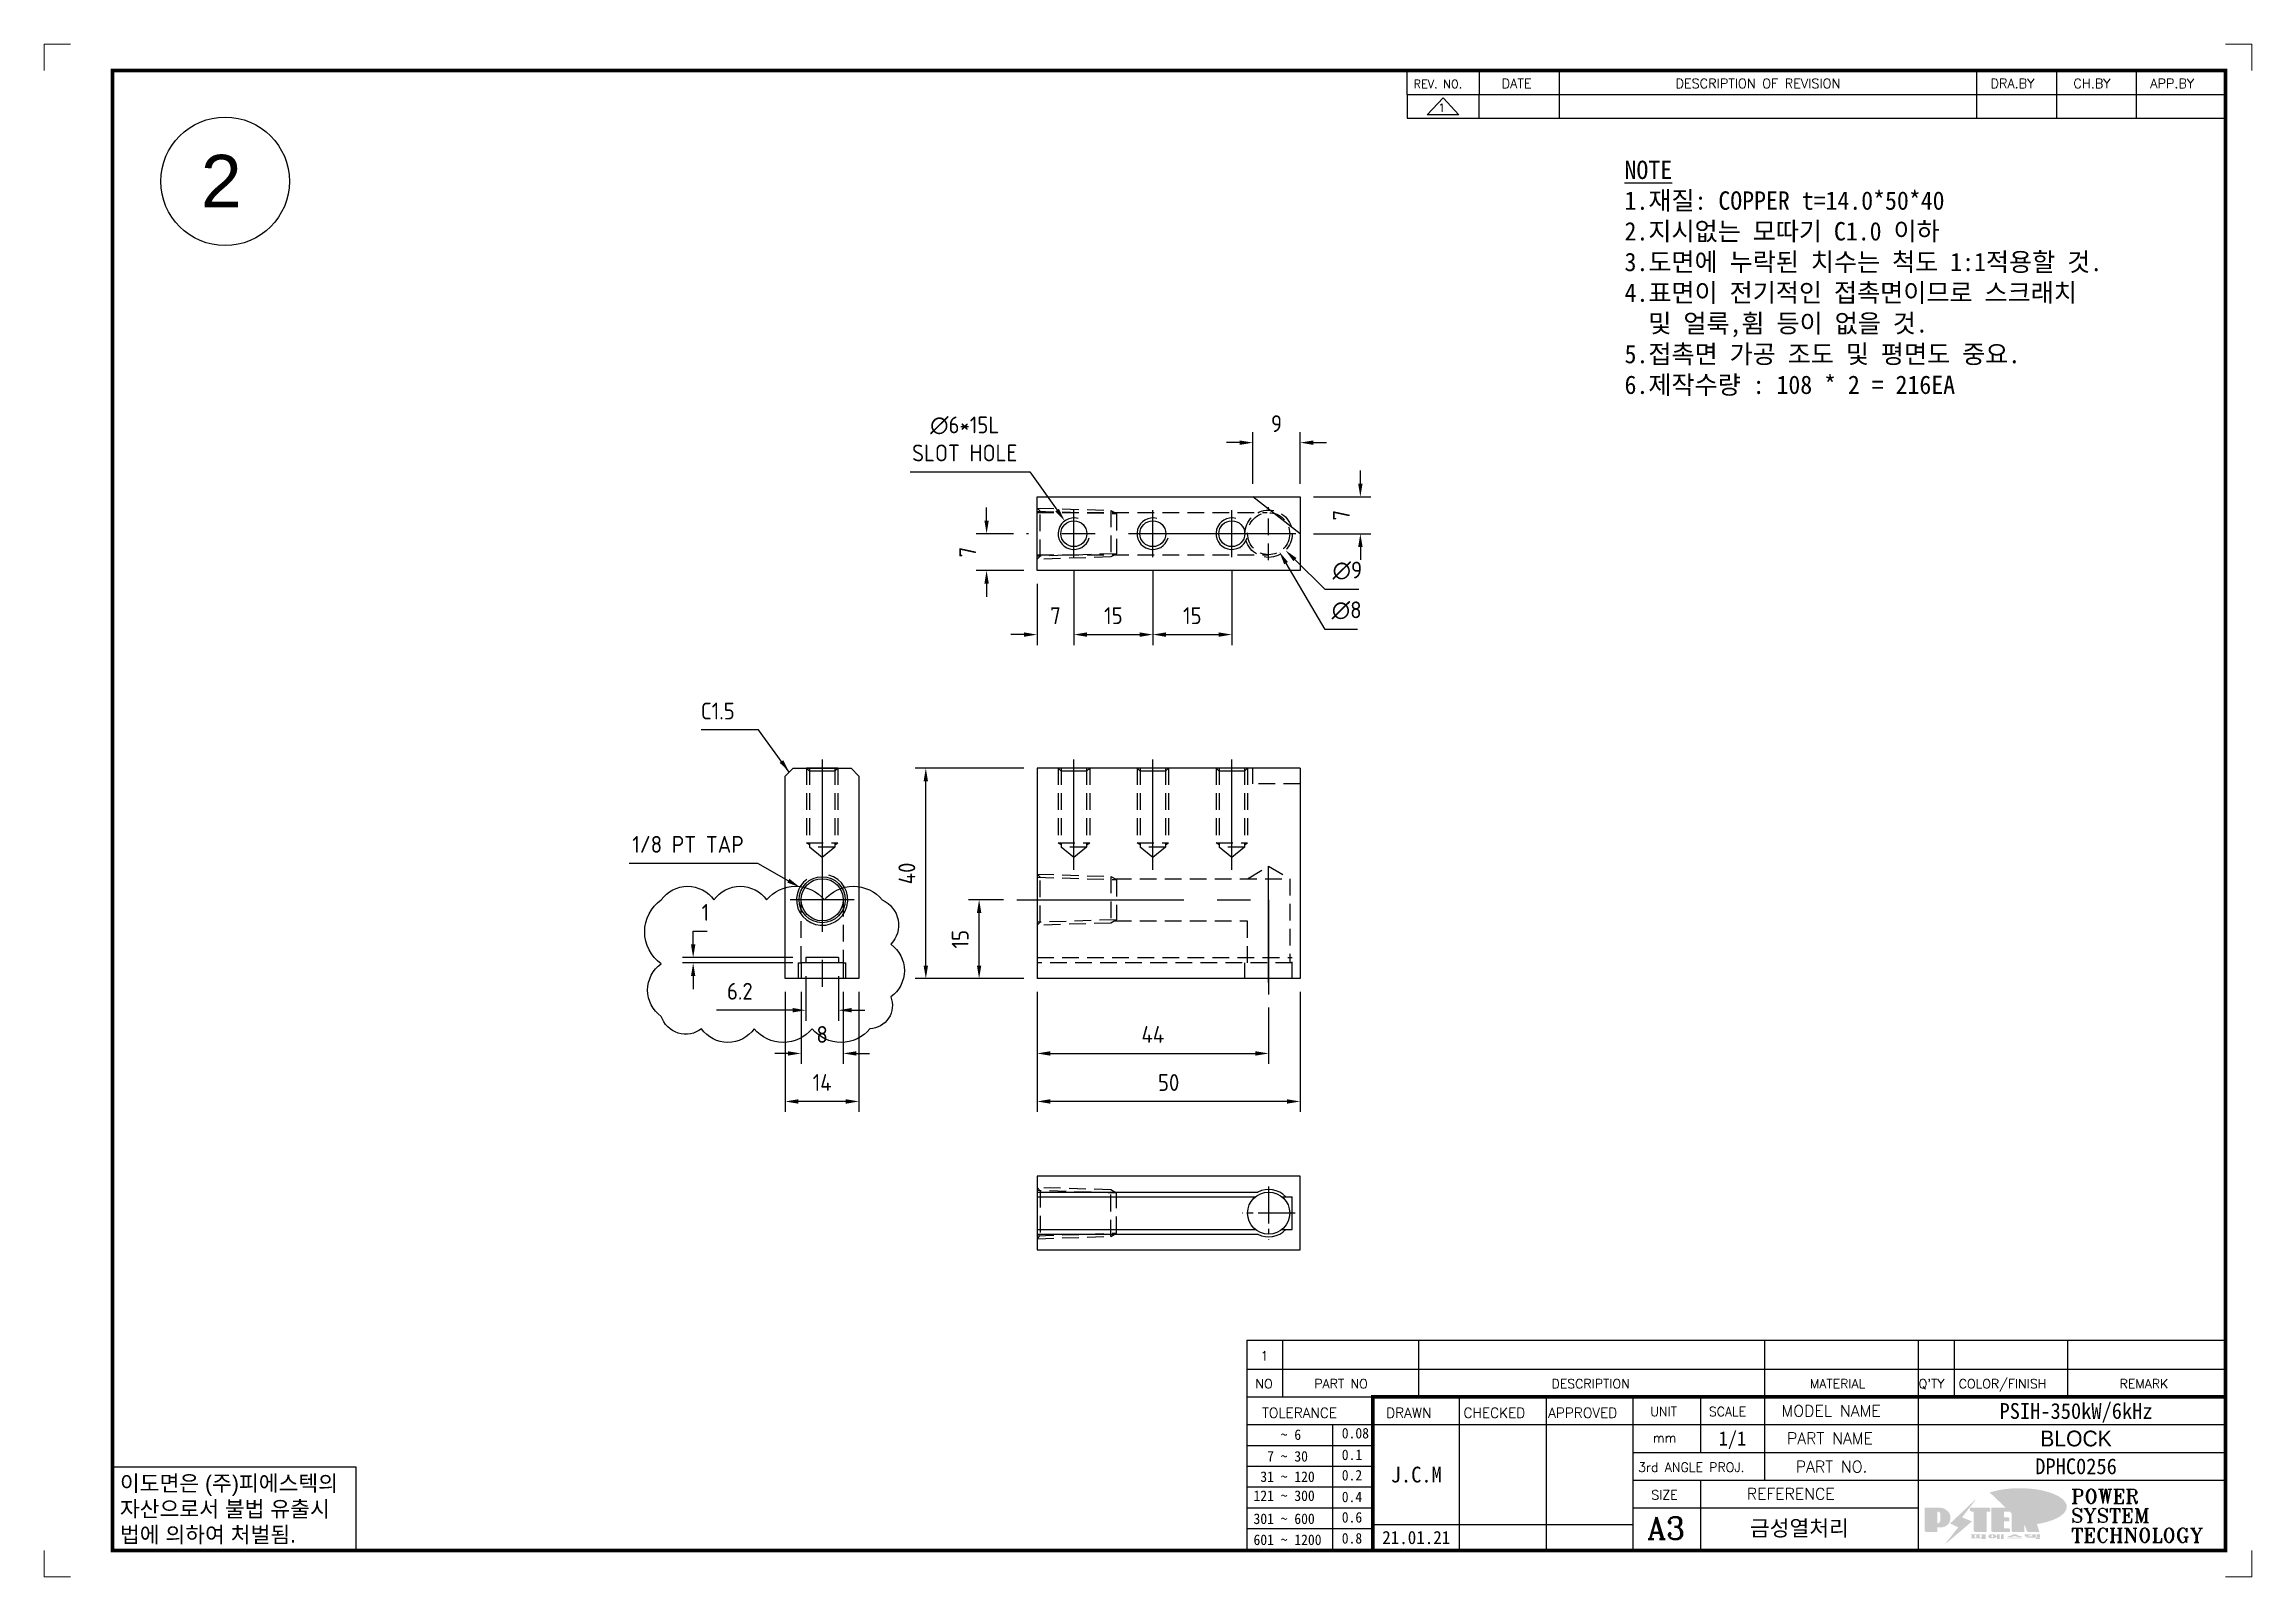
# Model space of a CAD drawing. Header units: millimetres. Extents: x 282 to 14566, y -4134 to 5341.
# Drawn here: x 2788.1 to 3207.6, y -364.8 to -73.5 of the extents above; entities that cross this region are included whole.
import ezdxf
from ezdxf.enums import TextEntityAlignment as Align

# ---------------------------------------------------------------- set-up
doc = ezdxf.new("R2010")
doc.units = ezdxf.units.MM
for name, pattern in [('CENTER', [50.8, 31.75, -6.35, 6.35, -6.35]), ('CENTER1', [10, 7, -1, 1, -1]), ('HIDDEN2', [4.7625, 3.175, -1.5875])]:
    doc.linetypes.add(name, pattern=pattern)
for name, color, linetype in [('CENTER', 1, 'CENTER'), ('FORMAT-1', 7, 'Continuous'), ('line', 3, 'Continuous'), ('Text', 2, 'Continuous'), ('THIN', 3, 'Continuous')]:
    doc.layers.add(name, color=color, linetype=linetype)
doc.styles.add('arial_ttf', font='arial.ttf')
doc.styles.add('h1', font='')
doc.styles.add('HAN', font='')
doc.styles.add('RC', font='ROMANC.SHX')
doc.styles.add('ROMANT', font='romant__.ttf')
doc.styles.add('RT', font='ROMANT.SHX', dxfattribs={"oblique": 15})
doc.styles.get("Standard").update_dxf_attribs({"font": 'ISOCP.SHX', "bigfont": 'WHGTXT.SHX'})
doc.styles.get('h1').set_extended_font_data('New Gulim')
doc.styles.get('HAN').set_extended_font_data('GulimChe')
doc.dimstyles.new('PS-1', dxfattribs={"dimtxt": 3.2, "dimasz": 2.5, "dimexe": 2, "dimexo": 2.5, "dimgap": 2, "dimtad": 1, "dimtoh": 1, "dimrnd": 0.05, "dimzin": 12, "dimdsep": 46, "dimtxsty": 'Standard', "dimcen": 0, "dimclrt": 2, "dimazin": 3, "dimtfac": 1, "dimtofl": 0, "dimtmove": 0, "dimatfit": 3, "dimfxl": 0, "dimtolj": 1, "dimtzin": 0, "dimarcsym": 0})

msp = doc.modelspace()

# ---------------------------------------------------------------- texts
at = {"color": 2, "insert": (3088.378, -95.622), "char_height": 3.5, "attachment_point": 1, "style": 'HAN'}
msp.add_mtext_dynamic_manual_height_columns('{\\LNOTE\\P}1.재질: COPPER t=14.0*50*40\\P2.지시없는 모따기 C1.0 이하\\P3.도면에 누락된 치수는 척도 1:1적용할 것.\\P4.표면이 전기적인 접촉면이므로 스크래치\\P  및 얼룩,휨 등이 없을 것.\\P5.접촉면 가공 조도 및 평면도 중요.\\P{\\C1;6.제작수량 : 108 * 2 = 216EA}', width=557.97864, gutter_width=769.295, heights=[92.215], dxfattribs=at)
at = {"color": 2, "insert": (2919.302, -201.818, 0), "char_height": 3.2, "attachment_point": 9}
msp.add_mtext('\\A1;C1.5', dxfattribs=at)
at = {"layer": 'Text', "style": 'arial_ttf'}
msp.add_text('2', height=10, dxfattribs=at).set_placement((2817.851, -104.525))

# ---------------------------------------------------------------- blocks, each defined once
blk = doc.blocks.new('*D148')
at = {"color": 0, "lineweight": -2}
for p, q in [((2976.75, -176.02), (2976.75, -187.7)), ((2983.75, -173.5), (2983.75, -187.7)), ((2974.25, -185.7), (2971.75, -185.7)), ((2986.25, -185.7), (2988.75, -185.7))]:
    blk.add_line(p, q, dxfattribs=at)
at = {"color": 0}
for points in [[(2974.25, -185.28), (2974.25, -186.12), (2976.75, -185.7)], [(2986.25, -185.28), (2986.25, -186.12), (2983.75, -185.7)]]:
    blk.add_solid(points, dxfattribs=at)
at = {"layer": 'DEFPOINTS', "color": 0}
for p in [(2983.75, -171, 0), (2976.75, -173.52, 0), (2983.75, -185.7)]:
    blk.add_point(p, dxfattribs=at)
at = {"color": 2, "insert": (2980.25, -182.1), "char_height": 3.2, "attachment_point": 5}
blk.add_mtext('\\A1;7', dxfattribs=at)
blk = doc.blocks.new('*D149')
at = {"color": 0, "lineweight": -2}
for p, q in [((2983.75, -173.5), (2983.75, -187.7)), ((2998.75, -173.5), (2998.75, -187.7)), ((2986.25, -185.7), (2996.25, -185.7))]:
    blk.add_line(p, q, dxfattribs=at)
at = {"color": 0}
for points in [[(2986.25, -185.28), (2986.25, -186.12), (2983.75, -185.7)], [(2996.25, -185.28), (2996.25, -186.12), (2998.75, -185.7)]]:
    blk.add_solid(points, dxfattribs=at)
at = {"layer": 'DEFPOINTS', "color": 0}
for p in [(2983.75, -171, 0), (2998.75, -171, 0), (2998.75, -185.7)]:
    blk.add_point(p, dxfattribs=at)
at = {"color": 2, "insert": (2991.25, -182.1), "char_height": 3.2, "attachment_point": 5}
blk.add_mtext('\\A1;15', dxfattribs=at)
blk = doc.blocks.new('*D150')
at = {"color": 0, "lineweight": -2}
for p, q in [((2998.75, -173.5), (2998.75, -187.7)), ((3013.75, -173.5), (3013.75, -187.7)), ((3001.25, -185.7), (3011.25, -185.7))]:
    blk.add_line(p, q, dxfattribs=at)
at = {"color": 0}
for points in [[(3001.25, -185.28), (3001.25, -186.12), (2998.75, -185.7)], [(3011.25, -185.28), (3011.25, -186.12), (3013.75, -185.7)]]:
    blk.add_solid(points, dxfattribs=at)
at = {"layer": 'DEFPOINTS', "color": 0}
for p in [(2998.75, -171, 0), (3013.75, -171, 0), (3013.75, -185.7)]:
    blk.add_point(p, dxfattribs=at)
at = {"color": 2, "insert": (3006.25, -182.1), "char_height": 3.2, "attachment_point": 5}
blk.add_mtext('\\A1;15', dxfattribs=at)
blk = doc.blocks.new('*D151')
at = {"color": 0, "lineweight": -2}
for p, q in [((2967.16, -164.02), (2967.16, -161.52)), ((2972.25, -166.52), (2965.16, -166.52)), ((2974.25, -173.52), (2965.16, -173.52)), ((2967.16, -176.02), (2967.16, -178.52))]:
    blk.add_line(p, q, dxfattribs=at)
at = {"color": 0}
for points in [[(2966.74, -164.02), (2967.58, -164.02), (2967.16, -166.52)], [(2966.74, -176.02), (2967.58, -176.02), (2967.16, -173.52)]]:
    blk.add_solid(points, dxfattribs=at)
at = {"layer": 'DEFPOINTS', "color": 0}
for p in [(2967.16, -166.52), (2974.75, -166.52, 0), (2976.75, -173.52, 0)]:
    blk.add_point(p, dxfattribs=at)
at = {"color": 2, "insert": (2963.56, -170.02), "char_height": 3.2, "attachment_point": 5, "rotation": 90}
blk.add_mtext('\\A1;7', dxfattribs=at)
blk = doc.blocks.new('*D152')
at = {"color": 0, "lineweight": -2}
for p, q in [((3015.25, -149.22), (3012.75, -149.22)), ((3017.75, -157.02), (3017.75, -147.22)), ((3026.75, -157.02), (3026.75, -147.22)), ((3029.25, -149.22), (3031.75, -149.22))]:
    blk.add_line(p, q, dxfattribs=at)
at = {"color": 0}
for points in [[(3015.25, -148.8), (3015.25, -149.64), (3017.75, -149.22)], [(3029.25, -148.8), (3029.25, -149.64), (3026.75, -149.22)]]:
    blk.add_solid(points, dxfattribs=at)
at = {"layer": 'DEFPOINTS', "color": 0}
for p in [(3026.75, -149.22), (3017.75, -159.52, 0), (3026.75, -159.52, 0)]:
    blk.add_point(p, dxfattribs=at)
at = {"color": 2, "insert": (3022.25, -145.62), "char_height": 3.2, "attachment_point": 5}
blk.add_mtext('\\A1;9', dxfattribs=at)
blk = doc.blocks.new('*D153')
at = {"color": 0, "lineweight": -2}
for p, q in [((3038.18, -157.02), (3038.18, -154.52)), ((3029.25, -159.52), (3040.18, -159.52)), ((3029.25, -166.52), (3040.18, -166.52)), ((3038.18, -169.02), (3038.18, -171.52))]:
    blk.add_line(p, q, dxfattribs=at)
at = {"color": 0}
for points in [[(3037.77, -157.02), (3038.6, -157.02), (3038.18, -159.52)], [(3037.77, -169.02), (3038.6, -169.02), (3038.18, -166.52)]]:
    blk.add_solid(points, dxfattribs=at)
at = {"layer": 'DEFPOINTS', "color": 0}
for p in [(3026.75, -159.52, 0), (3038.18, -159.52), (3026.75, -166.52, 0)]:
    blk.add_point(p, dxfattribs=at)
at = {"color": 2, "insert": (3034.58, -163.02), "char_height": 3.2, "attachment_point": 5, "rotation": 90}
blk.add_mtext('\\A1;7', dxfattribs=at)
blk = doc.blocks.new('*D83')
at = {"color": 0, "lineweight": -2}
for p, q in [((2976.75, -253.59), (2976.75, -267.3)), ((3020.75, -256.59), (3020.75, -267.3)), ((2979.25, -265.3), (3018.25, -265.3))]:
    blk.add_line(p, q, dxfattribs=at)
at = {"color": 0}
for points in [[(2979.25, -264.89), (2979.25, -265.72), (2976.75, -265.3)], [(3018.25, -264.89), (3018.25, -265.72), (3020.75, -265.3)]]:
    blk.add_solid(points, dxfattribs=at)
at = {"layer": 'DEFPOINTS', "color": 0}
for p in [(2976.75, -251.09, 0), (3020.75, -254.09, 0), (3020.75, -265.3)]:
    blk.add_point(p, dxfattribs=at)
at = {"color": 2, "insert": (2998.75, -261.7), "char_height": 3.2, "attachment_point": 5}
blk.add_mtext('\\A1;44', dxfattribs=at)
blk = doc.blocks.new('*D84')
at = {"color": 0, "lineweight": -2}
for p, q in [((2970.39, -236.09), (2963.74, -236.09)), ((2965.74, -248.59), (2965.74, -238.59)), ((2974.25, -251.09), (2963.74, -251.09))]:
    blk.add_line(p, q, dxfattribs=at)
at = {"color": 0}
for points in [[(2965.32, -238.59), (2966.15, -238.59), (2965.74, -236.09)], [(2965.32, -248.59), (2966.15, -248.59), (2965.74, -251.09)]]:
    blk.add_solid(points, dxfattribs=at)
at = {"layer": 'DEFPOINTS', "color": 0}
for p in [(2965.74, -236.09), (2972.89, -236.09, 0), (2976.75, -251.09, 0)]:
    blk.add_point(p, dxfattribs=at)
at = {"color": 2, "insert": (2962.14, -243.59), "char_height": 3.2, "attachment_point": 5, "rotation": 90}
blk.add_mtext('\\A1;15', dxfattribs=at)
blk = doc.blocks.new('*D85')
at = {"color": 0, "lineweight": -2}
for p, q in [((2974.25, -211.09), (2953.61, -211.09)), ((2955.61, -248.59), (2955.61, -213.59)), ((2974.25, -251.09), (2953.61, -251.09))]:
    blk.add_line(p, q, dxfattribs=at)
at = {"color": 0}
for points in [[(2955.19, -213.59), (2956.03, -213.59), (2955.61, -211.09)], [(2955.19, -248.59), (2956.03, -248.59), (2955.61, -251.09)]]:
    blk.add_solid(points, dxfattribs=at)
at = {"layer": 'DEFPOINTS', "color": 0}
for p in [(2955.61, -211.09), (2976.75, -211.09, 0), (2976.75, -251.09, 0)]:
    blk.add_point(p, dxfattribs=at)
at = {"color": 2, "insert": (2952.01, -231.09), "char_height": 3.2, "attachment_point": 5, "rotation": 90}
blk.add_mtext('\\A1;40', dxfattribs=at)
blk = doc.blocks.new('*D86')
at = {"color": 0, "lineweight": -2}
for p, q in [((2976.75, -253.59), (2976.75, -276.43)), ((3026.75, -253.59), (3026.75, -276.43)), ((3024.25, -274.43), (2979.25, -274.43))]:
    blk.add_line(p, q, dxfattribs=at)
at = {"color": 0}
for points in [[(2979.25, -274.01), (2979.25, -274.85), (2976.75, -274.43)], [(3024.25, -274.01), (3024.25, -274.85), (3026.75, -274.43)]]:
    blk.add_solid(points, dxfattribs=at)
at = {"layer": 'DEFPOINTS', "color": 0}
for p in [(2976.75, -251.09, 0), (3026.75, -251.09, 0), (2976.75, -274.43)]:
    blk.add_point(p, dxfattribs=at)
at = {"color": 2, "insert": (3001.75, -270.83), "char_height": 3.2, "attachment_point": 5}
blk.add_mtext('\\A1;50', dxfattribs=at)
blk = doc.blocks.new('*D87')
at = {"color": 0, "lineweight": -2}
for p, q in [((2931.91, -253.59), (2931.91, -267.3)), ((2939.91, -253.59), (2939.91, -267.3)), ((2929.41, -265.3), (2926.91, -265.3)), ((2942.41, -265.3), (2944.91, -265.3))]:
    blk.add_line(p, q, dxfattribs=at)
at = {"color": 0}
for points in [[(2929.41, -264.89), (2929.41, -265.72), (2931.91, -265.3)], [(2942.41, -264.89), (2942.41, -265.72), (2939.91, -265.3)]]:
    blk.add_solid(points, dxfattribs=at)
at = {"layer": 'DEFPOINTS', "color": 0}
for p in [(2931.91, -251.09, 0), (2939.91, -251.09, 0), (2939.91, -265.3)]:
    blk.add_point(p, dxfattribs=at)
at = {"color": 2, "insert": (2935.91, -261.7), "char_height": 3.2, "attachment_point": 5}
blk.add_mtext('\\A1;8', dxfattribs=at)
blk = doc.blocks.new('*D88')
at = {"color": 0, "lineweight": -2}
for p, q in [((2928.91, -253.59), (2928.91, -276.43)), ((2942.91, -253.59), (2942.91, -276.43)), ((2940.41, -274.43), (2931.41, -274.43))]:
    blk.add_line(p, q, dxfattribs=at)
at = {"color": 0}
for points in [[(2931.41, -274.01), (2931.41, -274.85), (2928.91, -274.43)], [(2940.41, -274.01), (2940.41, -274.85), (2942.91, -274.43)]]:
    blk.add_solid(points, dxfattribs=at)
at = {"layer": 'DEFPOINTS', "color": 0}
for p in [(2928.91, -251.09, 0), (2942.91, -251.09, 0), (2928.91, -274.43)]:
    blk.add_point(p, dxfattribs=at)
at = {"color": 2, "insert": (2935.91, -270.83), "char_height": 3.2, "attachment_point": 5}
blk.add_mtext('\\A1;14', dxfattribs=at)
blk = doc.blocks.new('*D154')
at = {"color": 0, "lineweight": -2}
for p, q in [((2952.62, -154.78), (2975.37, -154.78)), ((2975.37, -154.78), (2980.56, -162.04))]:
    blk.add_line(p, q, dxfattribs=at)
at = {"color": 0}
blk.add_solid([(2980.9, -161.8), (2980.22, -162.28), (2982.01, -164.08)], dxfattribs=at)
at = {"layer": 'DEFPOINTS', "color": 0}
for p in [(2982.01, -164.08, 0), (2985.49, -168.96, 0)]:
    blk.add_point(p, dxfattribs=at)
at = {"color": 2, "insert": (2963, -148.51), "char_height": 3.2, "attachment_point": 5}
blk.add_mtext('\\A1;∅6*15L\\PSLOT HOLE', dxfattribs=at)
blk = doc.blocks.new('*D218')
at = {"color": 0, "lineweight": -2}
for p, q in [((3031.52, -177.14), (3025.74, -171.44)), ((3037.91, -177.14), (3031.52, -177.14))]:
    blk.add_line(p, q, dxfattribs=at)
at = {"color": 0}
blk.add_solid([(3026.03, -171.14), (3025.44, -171.73), (3023.96, -169.68)], dxfattribs=at)
at = {"layer": 'DEFPOINTS', "color": 0}
for p in [(3017.55, -163.36, 0), (3023.96, -169.68, 0)]:
    blk.add_point(p, dxfattribs=at)
at = {"color": 2, "insert": (3035.71, -173.54), "char_height": 3.2, "attachment_point": 5}
blk.add_mtext('\\A1;∅9', dxfattribs=at)
blk = doc.blocks.new('*D107')
at = {"color": 0, "lineweight": -2}
for p, q in [((2899.24, -229.17), (2923.61, -229.17)), ((2923.61, -229.17), (2929.49, -232.48))]:
    blk.add_line(p, q, dxfattribs=at)
blk.add_arc((2935.91, -236.09), 4.86, 127.0981, 165, dxfattribs=at)
at = {"color": 0}
blk.add_solid([(2929.7, -232.11), (2929.29, -232.84), (2931.67, -233.7)], dxfattribs=at)
at = {"layer": 'DEFPOINTS', "color": 0}
for p in [(2931.67, -233.7, 0), (2940.15, -238.47, 0)]:
    blk.add_point(p, dxfattribs=at)
at = {"color": 2, "insert": (2910.42, -225.57), "char_height": 3.2, "attachment_point": 5}
blk.add_mtext('\\A1;1/8 PT TAP', dxfattribs=at)
blk = doc.blocks.new('*D219')
at = {"color": 0, "lineweight": -2}
for p, q in [((3031.5, -184.7), (3024.06, -172.12)), ((3037.66, -184.7), (3031.5, -184.7))]:
    blk.add_line(p, q, dxfattribs=at)
at = {"color": 0}
blk.add_solid([(3024.42, -171.9), (3023.7, -172.33), (3022.79, -169.96)], dxfattribs=at)
at = {"layer": 'DEFPOINTS', "color": 0}
for p in [(3018.72, -163.08, 0), (3022.79, -169.96, 0)]:
    blk.add_point(p, dxfattribs=at)
at = {"color": 2, "insert": (3035.58, -181.1), "char_height": 3.2, "attachment_point": 5}
blk.add_mtext('\\A1;∅8', dxfattribs=at)
blk = doc.blocks.new('t3')
for p, q in [((0, 15.88), (46.25, 15.88)), ((0, 15.88), (0, 0)), ((46.25, 15.88), (46.25, 0)), ((0, 0), (46.25, 0))]:
    blk.add_line(p, q)
at = {"color": 1, "style": 'h1'}
for s, p in [('이도면은 (주)피에스텍의', (1.4, 11.29)), ('자산으로서 불법 유출시', (1.4, 6.41)), ('법에 의하여 처벌됨.', (1.4, 1.52))]:
    blk.add_text(s, height=3, dxfattribs=at).set_placement(p)
blk = doc.blocks.new('new LOGO')
at = {"layer": 'line'}
h = blk.add_hatch(color=1, dxfattribs=at)
h.paths.add_polyline_path([(41.5, 16.4), (54.3, 16.4, 1), (54.3, 82.9), (0, 82.9), (0, -0.1), (41.5, -0.1)])
h.paths.add_polyline_path([(41.5, 27.9), (41.5, 71.9), (43.6, 71.9, -0.414214), (54.6, 60.9), (54.6, 38.9, -0.414214), (43.6, 27.9)], flags=16)
h.paths.add_polyline_path([(214.7, 71.9), (227.5, 71.9), (227.5, 82.9), (159.7, 82.9), (159.7, 71.9), (172.5, 71.9), (172.5, -0.1), (214.7, -0.1)])
h.paths.add_polyline_path([(276, 37.4), (294.8, 37.4), (294.8, 49.1), (276, 49.1), (276, 71.9), (294.8, 71.9), (294.8, 82.9), (234.5, 82.9), (234.5, -0.1), (297, -0.1), (297, 10.9), (276, 10.9)])
h.paths.add_polyline_path([(347.2, 35.2), (359.7, -0.1), (400.5, -0.1), (379.6, 66.8), (399.7, 82.9), (380.6, 82.9), (347.2, 61.6), (347.2, 82.9), (305.5, 82.9), (305.5, -0.1), (347.2, -0.1)])
h = blk.add_hatch(color=250, dxfattribs=at)
h.paths.add_polyline_path([(44.5, 69.4), (46.6, 69.4, -0.129793), (52, 68, 0.221832), (43.6, 71.9), (41.5, 71.9), (41.5, 27.9), (43.6, 27.9, 0.02048), (44.5, 28)], flags=17)
h.paths.add_polyline_path([(44.5, 13.9), (57.3, 13.9, 0.72362), (77.1, 73.9, -0.679777), (54.3, 16.4), (41.5, 16.4), (41.5, -0.1), (3, -0.1), (3, -2.6), (44.5, -2.6)])
h.paths.add_polyline_path([(117.9, 14.2), (71.5, -44.4), (77.1, -39.6), (120.8, 15.6), (92, 28.9), (173.3, 106), (177.5, 111.4), (89.1, 27.6)])
h.paths.add_polyline_path([(162.7, 71.9), (162.7, 69.4), (172.5, 69.4), (172.5, 71.9)], flags=17)
h.paths.add_polyline_path([(217.7, 69.4), (230.5, 69.4), (230.5, 80.4), (227.5, 80.4), (227.5, 71.9), (214.7, 71.9), (214.7, -0.1), (175.5, -0.1), (175.5, -2.6), (217.7, -2.6)])
h.paths.add_polyline_path([(297.8, 46.6), (294.8, 46.6), (294.8, 37.4), (276, 37.4), (276, 10.9), (279, 10.9), (279, 34.9), (297.8, 34.9)])
h.paths.add_polyline_path([(300, 8.4), (297, 8.4), (297, -0.1), (237.5, -0.1), (237.5, -2.6), (300, -2.6)])
h.paths.add_polyline_path([(297.8, 80.4), (294.8, 80.4), (294.8, 71.9), (276, 71.9), (276, 49.1), (279, 49.1), (279, 69.4), (297.8, 69.4)])
h.paths.add_polyline_path([(350.2, 80.4), (347.2, 80.4), (347.2, 61.6), (350.2, 63.5)])
h.paths.add_polyline_path([(350.2, 26.7), (347.2, 35.2), (347.2, -0.1), (308.5, -0.1), (308.5, -2.6), (350.2, -2.6)])
h.paths.add_polyline_path([(402.7, 80.4), (396.5, 80.4), (379.6, 66.8), (400.5, -0.1), (361.8, -0.1), (362.7, -2.6), (403.5, -2.6), (382.6, 64.3)])
blk.add_hatch(color=5, dxfattribs=at).paths.add_polyline_path([(166.3, 35), (131, 49), (180.4, 112.7), (92, 28.9), (120.8, 15.6), (74.4, -43)])
h = blk.add_hatch(color=253, dxfattribs=at)
edge = h.paths.add_edge_path()
edge.add_ellipse((333.9, 86.4), major_axis=(-165.9, 0), ratio=0.39426, start_angle=111.51268, end_angle=334.46902)
edge.add_ellipse((314.1, 81.2), major_axis=(-153.7, 0), ratio=0.40699, start_angle=121.30662, end_angle=327.74369, ccw=False)
edge.add_line((394, 27.8), (394.7, 25.6))
h = blk.add_hatch(color=250, dxfattribs=at)
edge = h.paths.add_edge_path()
edge.add_ellipse((237.8, -17.6), major_axis=(-14.3, 0), ratio=0.526336, start_angle=192.2456, end_angle=269.07481)
edge.add_line((238.1, -10.1), (237.6, -10.1))
edge.add_ellipse((237.8, -17.6), major_axis=(-14.3, 0), ratio=0.526336, start_angle=270.92519, end_angle=449.07481)
edge.add_line((237.6, -25.1), (238.1, -25.1))
edge.add_ellipse((237.8, -17.6), major_axis=(-14.3, 0), ratio=0.526336, start_angle=450.92519, end_angle=527.7544)
edge.add_line((251.7, -19.2), (254.1, -19.2))
edge.add_line((254.1, -19.2), (254.1, -27.1))
edge.add_line((254.1, -27.1), (263.1, -27.1))
edge.add_line((263.1, -27.1), (263.1, -10.1))
edge.add_line((263.1, -10.1), (254.1, -10.1))
edge.add_line((254.1, -10.1), (254.1, -16))
edge.add_line((254.1, -16), (251.7, -16))
h.paths.add_polyline_path([(241, -16.4), (241, -18.7, -1), (234.4, -18.7), (234.4, -16.4, -1)], flags=16)
h.paths.add_polyline_path([(278.2, -10.1), (268.1, -10.1), (268.1, -27.1), (278.2, -27.1)])
h.paths.add_polyline_path([(310.3, -10.1), (310.3, -11.1, -0.157169), (289.3, -17.5), (294, -19.9, 0.128407), (316.3, -15.9, 0.128407), (338.6, -19.9), (343.3, -17.5, -0.157169), (322.2, -11.1), (322.2, -10.1)])
h.paths.add_polyline_path([(342.1, -25.1), (342.1, -22.3), (290.4, -22.3), (290.4, -25.1)])
h.paths.add_polyline_path([(352, -10.1), (352, -16.2, 0.414214), (354, -18.2), (378.7, -18.2), (378.7, -19.6), (390.2, -19.6), (390.2, -10.1), (378.7, -10.1), (378.7, -13.6), (374.7, -13.6), (374.7, -15.1), (378.7, -15.1), (378.7, -16.2), (364.7, -16.2), (364.7, -15.1), (371.2, -15.1), (371.2, -13.6), (364.7, -13.6), (364.7, -12.6), (374.7, -12.6), (374.7, -10.1)])
h.paths.add_polyline_path([(393.8, -10.1), (393.8, -19.6), (405, -19.6), (405, -10.1)])
h.paths.add_polyline_path([(405, -27.1), (405, -20.9), (356.8, -20.9), (356.8, -23), (391.8, -23), (391.8, -27.1)])
h.paths.add_polyline_path([(200.4, -10.1), (200.4, -22.3), (193.2, -22.3), (193.2, -12.6), (196.6, -12.6), (196.6, -10.1), (161, -10.1), (161, -12.6), (164.5, -12.6), (164.5, -22.3), (161, -22.3), (161, -25.1), (200.4, -25.1), (200.4, -27.1), (213.9, -27.1), (213.9, -10.1)])
h.paths.add_polyline_path([(182, -12.6), (175.6, -12.6), (175.6, -22.3), (182, -22.3)], flags=17)
blk = doc.blocks.new('format-3')
at = {"color": 3, "lineweight": 9}
for p, q in [((0, 286.3), (0, 291.3)), ((5, 291.3), (0, 291.3)), ((414.5, 291.3), (419.5, 291.3)), ((419.5, 286.3), (419.5, 291.3)), ((0, 5), (0, 0)), ((419.5, 5), (419.5, 0)), ((5, 0), (0, 0)), ((414.5, 0), (419.5, 0))]:
    blk.add_line(p, q, dxfattribs=at)
at = {"color": 180}
for p, q in [((258.97, 281.75), (258.97, 286.3)), ((272.71, 281.75), (272.71, 286.3)), ((287.94, 281.75), (287.94, 286.3)), ((367.22, 281.75), (367.22, 286.3)), ((382.45, 281.75), (382.45, 286.3)), ((397.61, 281.75), (397.61, 286.3)), ((258.97, 281.75), (414.5, 281.75)), ((228.5, 39.49), (228.5, 5)), ((228.5, 39.49), (414.5, 39.49)), ((235.29, 39.49), (235.29, 34.21)), ((261.24, 34.21), (261.24, 39.49)), ((326.9, 39.49), (326.9, 34.21)), ((356.11, 39.49), (356.11, 34.21)), ((362.93, 39.49), (362.93, 34.21)), ((384.48, 39.49), (384.48, 34.21)), ((228.5, 34.21), (252.48, 34.21)), ((268.96, 5), (268.96, 34.21)), ((285.45, 5), (285.45, 34.21)), ((301.94, 5), (301.94, 34.21)), ((314.72, 34.21), (314.72, 23.65)), ((326.9, 34.21), (326.9, 18.37)), ((356.11, 34.21), (356.11, 5)), ((228.5, 28.93), (252.48, 28.93)), ((244.89, 5.23), (244.89, 28.93)), ((252.48, 28.93), (414.5, 28.93)), ((228.5, 24.98), (252.48, 24.98)), ((228.5, 21.03), (252.48, 21.03)), ((301.94, 23.65), (414.5, 23.65)), ((228.5, 17.08), (252.48, 17.08)), ((301.94, 18.37), (414.5, 18.37)), ((314.72, 18.37), (314.72, 5)), ((228.5, 13.13), (252.48, 13.13)), ((301.94, 13.09), (356.11, 13.09)), ((228.5, 9.18), (252.48, 9.18)), ((252.48, 9.95), (301.94, 9.95))]:
    blk.add_line(p, q, dxfattribs=at)
at = {"const_width": 0.7}
blk.add_lwpolyline([(252.48, 5), (252.48, 34.21), (414.5, 34.21)], dxfattribs=at)
at = {"layer": 'FORMAT-1', "const_width": 0.7}
blk.add_lwpolyline([(13, 5), (13, 286.3), (414.5, 286.3), (414.5, 5)], close=True, dxfattribs=at)
blk.add_blockref('t3', (13, 5))
at = {"xscale": 0.05400000000000027, "yscale": 0.05400000000000027, "zscale": 0.05400000000000027}
blk.add_blockref('new LOGO', (357.35, 8.65), dxfattribs=at)
at = {"color": 2}
for s, height, style, p in [('REV. NO.', 1.56, 'RC', (260.23, 282.95)), ('DATE', 1.788, 'RC', (276.95, 282.94)), ('DESCRIPTION OF REVISION', 1.7875, 'RC', (309.98, 282.94)), ('DRA.BY', 1.788, 'RC', (369.83, 282.94)), ('CH.BY', 1.788, 'RC', (385.59, 282.94)), ('APP.BY', 1.788, 'RC', (400.18, 282.94)), ('COLOR/FINISH', 1.7424, 'RC', (363.8, 35.83)), ('NO', 1.742, 'RC', (230.16, 35.83)), ('PART NO', 1.742, 'RC', (241.36, 35.83)), ('DESCRIPTION', 1.7424, 'RC', (286.43, 35.83)), ('MATERIAL', 1.742, 'RC', (335.52, 35.83)), ("Q'TY", 1.742, 'RC', (356.17, 35.83)), ('REMARK', 1.742, 'RC', (394.37, 35.83)), (' TOLERANCE', 1.9, 'RC', (230.11, 30.22)), ('DRAWN', 1.9, 'RC', (255, 30.22)), ('CHECKED', 1.9, 'RC', (269.71, 30.22)), ('APPROVED', 1.9, 'RC', (285.8, 30.22)), ('UNIT', 1.742, 'RC', (305.19, 30.55)), ('SCALE', 1.742, 'RC', (316.32, 30.55)), ('MODEL NAME', 2.178, 'RC', (330.12, 30.46)), ('    ~ 6', 2, 'HAN', (229.8, 26.03)), ('0.08', 2, 'HAN', (246.57, 26.31)), ('mm', 1.742, 'RC', (305.67, 25.56)), ('PART NAME', 2.178, 'RC', (331.17, 25.24)), ('  7 ~ 30', 2, 'HAN', (229.8, 21.91)), ('0.1', 2, 'HAN', (246.57, 22.2)), ('3rd ANGLE PROJ.', 1.7424, 'RC', (302.87, 19.97)), ('PART NO.', 2.178, 'RC', (332.84, 19.85)), (' 31 ~ 120', 2, 'HAN', (229.8, 18.04)), ('0.2', 2, 'HAN', (246.57, 18.32)), ('REFERENCE', 2.178, 'RC', (323.52, 14.69)), ('121 ~ 300', 2, 'HAN', (229.8, 14.42)), ('0.4', 2, 'HAN', (246.57, 14.2)), ('SIZE', 1.742, 'RC', (305.39, 14.71)), ('301 ~ 600', 2, 'HAN', (229.8, 10.04)), ('0.6', 2, 'HAN', (246.57, 10.32)), ('601 ~ 1200', 2, 'HAN', (229.8, 6.05)), ('0.8', 2, 'HAN', (246.57, 6.33))]:
    blk.add_text(s, height=height, dxfattribs=dict(at, style=style)).set_placement(p)
at = {"style": 'ROMANT'}
for s, p in [('POWER', (385.15, 13.96)), ('SYSTEM', (385.15, 10.31)), ('TECHNOLOGY', (385.15, 6.56))]:
    blk.add_text(s, height=2.7, dxfattribs=at).set_placement(p)
at = {"color": 2, "lineweight": 25, "style": 'RC'}
blk.add_text('A3', height=4.182, dxfattribs=at).set_placement((304.61, 7.14))
at = {"style": 'HAN'}
for tag, height, p in [('MODEL-NAME', 3, (386.1, 31.53)), ('SCALE', 2.7, (320.81, 26.29)), ('PART-NAME', 3, (386.1, 26.29)), ('CH-BY', 3, (277.21, 19.44)), ('PART-NO', 3, (386.1, 21.01)), ('DRA-BY', 3, (260.72, 19.44)), ('APP-BY', 3, (293.7, 19.44)), ('DRA-DATE', 2.5, (260.72, 7.47)), ('CH-DATE', 2.5, (277.21, 7.47)), ('APP-DATE', 2.5, (293.7, 7.47)), ('관련업체', 3, (333.52, 9.26))]:
    blk.add_attdef(tag, text='', height=height, dxfattribs=at).set_placement(p, align=Align.MIDDLE_CENTER)
blk = doc.blocks.new('no3')
at = {"color": 180}
for p, q in [((0, 5.5), (0, 0)), ((0, 5.5), (186, 5.5)), ((6.79, 5.5), (6.79, 0)), ((32.74, 0.11), (32.74, 5.5)), ((98.4, 5.5), (98.4, 0)), ((127.61, 5.5), (127.61, 0)), ((134.43, 5.5), (134.43, 0)), ((155.98, 5.5), (155.98, 0))]:
    blk.add_line(p, q, dxfattribs=at)
at = {"color": 2, "style": 'HAN'}
for tag, p in [('PART-NO', (19.76, 2.75)), ('MATERIAL', (111.38, 2.75)), ("Q'TY", (131.02, 2.75)), ('COLOR/FINISH', (145.2, 2.75)), ('REMARK', (170.76, 2.75))]:
    blk.add_attdef(tag, text='', height=2.9, dxfattribs=at).set_placement(p, align=Align.MIDDLE_CENTER)
blk.add_attdef('DESCRIPTION', text='', height=2.9, dxfattribs=at).set_placement((34.51, 2.75), align=Align.MIDDLE_LEFT)
at = {"color": 2, "style": 'RT', "oblique": 15}
blk.add_attdef('NO', text='', height=1.74, dxfattribs=at).set_placement((3.38, 2.51), align=Align.MIDDLE_CENTER)
blk = doc.blocks.new('re3')
at = {"color": 180}
for p, q in [((0, 0), (0, -4.55)), ((6.87, -0.64), (3.86, -3.91)), ((9.88, -3.91), (3.86, -3.91)), ((6.87, -0.64), (9.88, -3.91)), ((13.74, -4.55), (13.74, 0)), ((28.97, -4.55), (28.97, 0)), ((108.25, -4.55), (108.25, 0)), ((123.49, -4.55), (123.49, 0)), ((138.64, -4.55), (138.64, 0)), ((0, -4.55), (155.53, -4.55))]:
    blk.add_line(p, q, dxfattribs=at)
at = {"color": 2, "style": 'RC', "oblique": 15}
blk.add_attdef('REV.NO', text='', height=1.56, dxfattribs=at).set_placement((6.59, -2.56), align=Align.MIDDLE_CENTER)
blk.add_attdef('-1', text='', height=1.56, dxfattribs=at).set_placement((9.37, -1.66), align=Align.MIDDLE_LEFT)
at = {"color": 2, "style": 'HAN'}
for tag, p in [('REV.-DATE', (21.36, -2.28)), ('DRA.BY', (115.87, -2.28)), ('CH.BY', (131.07, -2.28)), ('APP.BY', (147.09, -2.28))]:
    blk.add_attdef(tag, text='', height=2.5, dxfattribs=at).set_placement(p, align=Align.MIDDLE_CENTER)
blk.add_attdef('DESCRIPTION-OF-REVISION', text='', height=2.5, dxfattribs=at).set_placement((31.61, -2.28), align=Align.MIDDLE_LEFT)
blk = doc.blocks.new('*D220')
at = {"color": 0, "linetype": 'ByBlock', "lineweight": -2}
for p, q in [((2911.4, -244.59), (2911.4, -242.09)), ((2911.4, -242.09), (2914.04, -242.09)), ((2930.31, -247.09), (2909.4, -247.09)), ((2930.31, -248.09), (2909.4, -248.09)), ((2911.4, -250.59), (2911.4, -253.09))]:
    blk.add_line(p, q, dxfattribs=at)
at = {"color": 0}
for points in [[(2910.99, -244.59), (2911.82, -244.59), (2911.4, -247.09)], [(2910.99, -250.59), (2911.82, -250.59), (2911.4, -248.09)]]:
    blk.add_solid(points, dxfattribs=at)
at = {"layer": 'DEFPOINTS', "color": 0}
for p in [(2911.4, -247.09), (2932.81, -247.09, 0), (2932.81, -248.09, 0)]:
    blk.add_point(p, dxfattribs=at)
at = {"color": 2, "insert": (2913.72, -238.49), "char_height": 3.2, "attachment_point": 5}
blk.add_mtext('\\A1;1', dxfattribs=at)
blk = doc.blocks.new('*D221')
at = {"color": 0, "linetype": 'ByBlock', "lineweight": -2}
for p, q in [((2932.81, -250.59), (2932.81, -259.09)), ((2939.01, -250.59), (2939.01, -259.09)), ((2930.31, -257.09), (2915.84, -257.09)), ((2941.51, -257.09), (2944.01, -257.09))]:
    blk.add_line(p, q, dxfattribs=at)
at = {"color": 0}
for points in [[(2930.31, -256.67), (2930.31, -257.5), (2932.81, -257.09)], [(2941.51, -256.67), (2941.51, -257.5), (2939.01, -257.09)]]:
    blk.add_solid(points, dxfattribs=at)
at = {"layer": 'DEFPOINTS', "color": 0}
for p in [(2932.81, -248.09, 0), (2939.01, -248.09, 0), (2939.01, -257.09)]:
    blk.add_point(p, dxfattribs=at)
at = {"color": 2, "insert": (2920.27, -253.48), "char_height": 3.2, "attachment_point": 5}
blk.add_mtext('\\A1;6.2', dxfattribs=at)

# ---------------------------------------------------------------- dimensions: what is measured, and where the dimension line sits
for p1, p2, text, picture, middle in [((2985.494, -168.962, 0), (2982.009, -164.078, 0), '<>*15L\\PSLOT HOLE', '*D154', (2962.996, -154.777)), ((2940.152, -238.47, 0), (2931.672, -233.703, 0), '1/8 PT TAP', '*D107', (2910.422, -229.171))]:
    dim = msp.add_diameter_dim_2p(p1=p1, p2=p2, text=text, dimstyle='PS-1')
    dim.commit()
    dim.dimension.update_dxf_attribs({"geometry": picture, "text_midpoint": middle, "dimtype": 163})
for base, p1, p2, picture, middle in [((3026.752, -149.221), (3017.752, -159.52, 0), (3026.752, -159.52, 0), '*D152', (3022.252, -145.621)), ((2983.752, -185.701), (2976.752, -173.52, 0), (2983.752, -171, 0), '*D148', (2980.252, -182.101)), ((2998.752, -185.701), (2983.752, -171, 0), (2998.752, -171, 0), '*D149', (2991.252, -182.101)), ((3013.752, -185.701), (2998.752, -171, 0), (3013.752, -171, 0), '*D150', (3006.252, -182.101)), ((2939.912, -265.303), (2931.912, -251.087, 0), (2939.912, -251.087, 0), '*D87', (2935.912, -261.703)), ((2928.912, -274.429), (2942.912, -251.087, 0), (2928.912, -251.087, 0), '*D88', (2935.912, -270.829)), ((3020.752, -265.303), (2976.752, -251.087, 0), (3020.752, -254.087, 0), '*D83', (2998.752, -261.703)), ((2976.752, -274.429), (3026.752, -251.087, 0), (2976.752, -251.087, 0), '*D86', (3001.752, -270.829))]:
    dim = msp.add_linear_dim(base=base, p1=p1, p2=p2, dimstyle='PS-1')
    dim.commit()
    dim.dimension.update_dxf_attribs({"geometry": picture, "text_midpoint": middle})
for base, p1, p2, picture, middle in [((3038.185, -159.52), (3026.752, -166.52, 0), (3026.752, -159.52, 0), '*D153', (3038.185, -163.02)), ((2955.609, -211.087), (2976.752, -251.087, 0), (2976.752, -211.087, 0), '*D85', (2955.609, -231.087))]:
    dim = msp.add_linear_dim(base=base, p1=p1, p2=p2, angle=90, dimstyle='PS-1')
    dim.commit()
    dim.dimension.update_dxf_attribs({"geometry": picture, "text_midpoint": middle, "dimtype": 160})
for base, p1, p2, picture, middle in [((2967.161, -166.52), (2976.752, -173.52, 0), (2974.752, -166.52, 0), '*D151', (2963.561, -170.02)), ((2965.737, -236.087), (2976.752, -251.087, 0), (2972.886, -236.087, 0), '*D84', (2962.137, -243.587))]:
    dim = msp.add_linear_dim(base=base, p1=p1, p2=p2, angle=90, dimstyle='PS-1')
    dim.commit()
    dim.dimension.update_dxf_attribs({"geometry": picture, "text_midpoint": middle})
for p1, p2, picture, middle in [((3017.548, -163.36, 0), (3023.956, -169.68, 0), '*D218', (3035.712, -177.139)), ((3018.716, -163.077, 0), (3022.788, -169.963, 0), '*D219', (3035.579, -184.698))]:
    dim = msp.add_diameter_dim_2p(p1=p1, p2=p2, dimstyle='PS-1')
    dim.commit()
    dim.dimension.update_dxf_attribs({"geometry": picture, "text_midpoint": middle, "dimtype": 163})
dim = msp.add_linear_dim(base=(2911.404, -247.087), p1=(2932.812, -248.087, 0), p2=(2932.812, -247.087, 0), angle=90, dimstyle='PS-1', override={"dimarcsym": 1})
dim.commit()
dim.dimension.update_dxf_attribs({"geometry": '*D220', "text_midpoint": (2913.724, -238.487)})
dim = msp.add_linear_dim(base=(2939.012, -257.085), p1=(2932.812, -248.087, 0), p2=(2939.012, -248.087, 0), dimstyle='PS-1', override={"dimarcsym": 1})
dim.commit()
dim.dimension.update_dxf_attribs({"geometry": '*D221', "text_midpoint": (2920.274, -257.085), "dimtype": 160})

# ---------------------------------------------------------------- linework, layer by layer
at = {"color": 2, "linetype": 'HIDDEN2'}
for p, q in [((2976.752, -162.52, 0), (3020.475, -162.52, 0)), ((3020.752, -171.557, 0), (3020.752, -161.483, 0)), ((3025.789, -166.52, 0), (3015.715, -166.52, 0)), ((2976.752, -170.52, 0), (3020.752, -170.52, 0)), ((2932.912, -211.087, 0), (2932.912, -225.283, 0)), ((2933.512, -211.087, 0), (2933.512, -226.087, 0)), ((2938.312, -211.087, 0), (2938.312, -226.087, 0)), ((2938.912, -211.087, 0), (2938.912, -225.283, 0)), ((2980.752, -211.087, 0), (2980.752, -225.283, 0)), ((2981.352, -211.087, 0), (2981.352, -226.087, 0)), ((2986.152, -211.087, 0), (2986.152, -226.087, 0)), ((2986.752, -211.087, 0), (2986.752, -225.283, 0)), ((2995.752, -211.087, 0), (2995.752, -225.283, 0)), ((2996.352, -211.087, 0), (2996.352, -226.087, 0)), ((3001.152, -211.087, 0), (3001.152, -226.087, 0)), ((3001.752, -211.087, 0), (3001.752, -225.283, 0)), ((3010.752, -211.087, 0), (3010.752, -225.283, 0)), ((3011.352, -211.087, 0), (3011.352, -226.087, 0)), ((3016.152, -211.087, 0), (3016.152, -226.087, 0)), ((3016.752, -211.087, 0), (3016.752, -225.283, 0)), ((3017.752, -214.087, 0), (3017.752, -211.087, 0)), ((3026.752, -214.087, 0), (3017.752, -214.087, 0)), ((2932.912, -225.283, 0), (2938.912, -225.283, 0)), ((2933.512, -225.677, 0), (2932.912, -225.283, 0)), ((2938.312, -226.087, 0), (2933.512, -226.087, 0)), ((2935.912, -228.087, 0), (2933.512, -226.087, 0)), ((2938.312, -226.087, 0), (2935.912, -228.087, 0)), ((2938.312, -225.677, 0), (2938.912, -225.283, 0)), ((2980.752, -225.283, 0), (2986.752, -225.283, 0)), ((2981.352, -225.677, 0), (2980.752, -225.283, 0)), ((2986.152, -226.087, 0), (2981.352, -226.087, 0)), ((2983.752, -228.087, 0), (2981.352, -226.087, 0)), ((2986.152, -226.087, 0), (2983.752, -228.087, 0)), ((2986.152, -225.677, 0), (2986.752, -225.283, 0)), ((2995.752, -225.283, 0), (3001.752, -225.283, 0)), ((2996.352, -225.677, 0), (2995.752, -225.283, 0)), ((3001.152, -226.087, 0), (2996.352, -226.087, 0)), ((2998.752, -228.087, 0), (2996.352, -226.087, 0)), ((3001.152, -226.087, 0), (2998.752, -228.087, 0)), ((3001.152, -225.677, 0), (3001.752, -225.283, 0)), ((3010.752, -225.283, 0), (3016.752, -225.283, 0)), ((3011.352, -225.677, 0), (3010.752, -225.283, 0)), ((3016.152, -226.087, 0), (3011.352, -226.087, 0)), ((3013.752, -228.087, 0), (3011.352, -226.087, 0)), ((3016.152, -226.087, 0), (3013.752, -228.087, 0)), ((3016.152, -225.677, 0), (3016.752, -225.283, 0)), ((2990.752, -231.66, 0), (2990.752, -240.513, 0)), ((2991.49, -232.087, 0), (3024.752, -232.087, 0)), ((2991.816, -232.275, 0), (2991.816, -239.899, 0)), ((2931.912, -248.087, 0), (2931.912, -236.087, 0)), ((2939.912, -236.087, 0), (2939.912, -248.087, 0)), ((2991.49, -240.087, 0), (3016.752, -240.087, 0)), ((2976.752, -247.087, 0), (3025.252, -247.087, 0)), ((3025.252, -251.087, 0), (3025.252, -247.087, 0)), ((2931.412, -251.087, 0), (2931.412, -248.087, 0)), ((2931.412, -248.087, 0), (2931.912, -248.087, 0)), ((2939.912, -248.087, 0), (2940.412, -248.087, 0)), ((2940.412, -251.087, 0), (2940.412, -248.087, 0)), ((3025.252, -248.087, 0), (2976.752, -248.087, 0)), ((3016.252, -251.087, 0), (3016.252, -248.087, 0))]:
    msp.add_line(p, q, dxfattribs=at)
at = {"color": 252, "linetype": 'HIDDEN2'}
for p, q in [((2990.752, -162.093, 0), (2990.752, -170.946, 0)), ((2991.816, -162.708, 0), (2991.816, -170.332, 0)), ((2990.752, -300.08, 0), (2990.752, -291.227, 0)), ((2991.816, -299.466, 0), (2991.816, -291.842, 0))]:
    msp.add_line(p, q, dxfattribs=at)
at = {"color": 1}
for p, q in [((3026.752, -166.52, 0), (3017.752, -159.52, 0)), ((2976.752, -211.087, 0), (2976.752, -251.087, 0)), ((3026.752, -211.087, 0), (2976.752, -211.087, 0)), ((3026.752, -211.087, 0), (3026.752, -251.087, 0)), ((3020.752, -236.087, 0), (3020.752, -254.087, 0)), ((2939.012, -247.087, 0), (2932.812, -247.087, 0)), ((2932.812, -247.087, 0), (2932.812, -248.087, 0)), ((2939.012, -247.087, 0), (2939.012, -248.087, 0)), ((2931.912, -248.087, 0), (2931.912, -251.087, 0)), ((2939.912, -248.087, 0), (2931.912, -248.087, 0)), ((2939.912, -248.087, 0), (2939.912, -251.087, 0)), ((3026.752, -251.087, 0), (2976.752, -251.087, 0)), ((2976.752, -291.654, 0), (3018.69, -291.654, 0)), ((2976.752, -292.554, 0), (3018.224, -292.554, 0)), ((3023.28, -292.554, 0), (3025.252, -292.554, 0)), ((3025.252, -298.754, 0), (3025.252, -292.554, 0)), ((2976.752, -298.754, 0), (3018.224, -298.754, 0)), ((2976.752, -299.654, 0), (3018.69, -299.654, 0)), ((3023.28, -298.754, 0), (3025.252, -298.754, 0))]:
    msp.add_line(p, q, dxfattribs=at)
at = {"color": 1, "linetype": 'CENTER'}
for p, q in [((2935.912, -209.424, 0), (2935.912, -252.657, 0)), ((2983.752, -230.396, 0), (2983.752, -209.424, 0)), ((2998.752, -230.396, 0), (2998.752, -209.424, 0)), ((3013.752, -230.396, 0), (3013.752, -209.424, 0)), ((2972.886, -236.087, 0), (3020.752, -236.087, 0))]:
    msp.add_line(p, q, dxfattribs=at)
at = {"color": 1, "elevation": 0}
for points in [[(3026.752, -173.52), (2976.752, -173.52), (2976.752, -159.52), (3026.752, -159.52)], [(2942.912, -212.587), (2942.912, -251.087), (2928.912, -251.087), (2928.912, -212.587), (2930.412, -211.087), (2941.412, -211.087)], [(3026.752, -288.654), (2976.752, -288.654), (2976.752, -302.654), (3026.752, -302.654)]]:
    msp.add_lwpolyline(points, close=True, dxfattribs=at)
at = {"color": 252, "linetype": 'HIDDEN2', "elevation": 0}
for points in [[(2976.752, -171.384), (2977.351, -170.784), (2977.351, -162.255), (2976.752, -161.656)], [(2976.752, -161.656), (2990.752, -162.093), (2991.816, -162.708)], [(2976.752, -162.237), (2991.816, -162.708)], [(2991.816, -170.332), (2990.752, -170.946), (2976.752, -171.384)], [(2991.816, -170.332), (2976.752, -170.803)], [(2976.752, -290.79), (2977.351, -291.389), (2977.351, -299.918), (2976.752, -300.518)], [(2991.816, -291.842), (2990.752, -291.227), (2976.752, -290.79)], [(2991.816, -291.842), (2976.752, -291.371)], [(2976.752, -299.937), (2991.816, -299.466)], [(2976.752, -300.518), (2990.752, -300.08), (2991.816, -299.466)]]:
    msp.add_lwpolyline(points, dxfattribs=at)
at = {"color": 2, "elevation": 0}
for points in [[(2938.912, -211.087), (2932.912, -211.087)], [(2938.912, -211.087), (2938.312, -211.685), (2933.512, -211.685), (2932.912, -211.087)], [(2986.752, -211.087), (2980.752, -211.087)], [(2986.752, -211.087), (2986.152, -211.685), (2981.352, -211.685), (2980.752, -211.087)], [(3001.752, -211.087), (2995.752, -211.087)], [(3001.752, -211.087), (3001.152, -211.685), (2996.352, -211.685), (2995.752, -211.087)], [(3016.752, -211.087), (3010.752, -211.087)], [(3016.752, -211.087), (3016.152, -211.685), (3011.352, -211.685), (3010.752, -211.087)]]:
    msp.add_lwpolyline(points, dxfattribs=at)
at = {"color": 2, "linetype": 'HIDDEN2', "elevation": 0}
for points in [[(3016.752, -232.087), (3020.752, -229.683), (3024.752, -232.087), (3024.752, -248.087)], [(2976.752, -231.223), (2990.752, -231.66), (2991.816, -232.275)], [(2976.752, -240.951), (2977.351, -240.351), (2977.351, -231.822), (2976.752, -231.223)], [(2976.752, -231.804), (2991.816, -232.275)], [(2991.816, -239.899), (2990.752, -240.513), (2976.752, -240.951)], [(2991.816, -239.899), (2976.752, -240.37)], [(3016.752, -248.087), (3016.752, -240.087)]]:
    msp.add_lwpolyline(points, dxfattribs=at)
at = {"color": 1}
msp.add_lwpolyline([(2905.347, -236.14, -0.5205671), (2915.347, -236.14, -0.5205671), (2925.347, -236.14, -0.4732428), (2936.347, -236.14, -0.4732428), (2947.347, -236.14, -0.5205671), (2948.935, -244.552, -0.5205671), (2948.935, -254.552, -0.5205671), (2944.994, -260.61, -0.4732428), (2933.994, -260.61, -0.4732428), (2922.994, -260.61, -0.5205671), (2912.994, -260.61, -0.5205671), (2905.347, -258.258, -0.5205671), (2905.347, -248.258, -0.5205671)], format="xyb", close=True, dxfattribs=at)
for centre, radius in [((2822.468, -99.556), 12.215), ((2983.752, -166.52, 0), 2.459), ((2998.752, -166.52, 0), 2.459), ((3013.752, -166.52, 0), 2.459), ((2935.912, -236.087, 0), 4.373)]:
    msp.add_circle(centre, radius)
at = {"color": 2, "linetype": 'HIDDEN2'}
for radius in [4.5, 4]:
    msp.add_circle((3020.752, -166.52, 0), radius, dxfattribs=at)
at = {"color": 1}
for centre in [(2935.912, -236.087, 0), (3020.752, -295.654, 0)]:
    msp.add_circle(centre, 4, dxfattribs=at)
for start, end in [(43.54222, 117.26604), (242.73396, 316.45778)]:
    msp.add_arc((3020.752, -295.654, 0), 4.5, start, end, dxfattribs=at)
at = {"layer": 'CENTER'}
for p, q in [((2983.752, -171, 0), (2983.752, -162.039, 0)), ((2998.752, -171, 0), (2998.752, -162.039, 0)), ((3013.752, -171, 0), (3013.752, -162.039, 0)), ((3025.901, -166.52, 0), (2974.752, -166.52, 0)), ((2935.912, -230.008, 0), (2935.912, -242.166, 0)), ((3020.752, -251.837, 0), (3020.752, -229.683, 0)), ((2941.991, -236.087, 0), (2929.833, -236.087, 0))]:
    msp.add_line(p, q, dxfattribs=at)
at = {"layer": 'CENTER', "linetype": 'CENTER1'}
for p, q in [((3020.752, -290.617, 0), (3020.752, -300.691, 0)), ((3025.789, -295.654, 0), (3015.715, -295.654, 0))]:
    msp.add_line(p, q, dxfattribs=at)
at = {"layer": 'THIN'}
for centre, radius, start, end in [((2983.752, -166.52, 0), 3, 75, 345), ((2998.752, -166.52, 0), 3, 75, 345), ((3013.752, -166.52, 0), 3, 75, 345), ((2935.912, -236.087, 0), 4.864, 165, 75)]:
    msp.add_arc(centre, radius, start, end, dxfattribs=at)

# ---------------------------------------------------------------- block references
ref = msp.add_blockref('format-3', (2788.079, -364.78))
ref.add_attrib('DRA-DATE', '21.01.21', dxfattribs={"height": 2.5, "style": 'HAN'}).set_placement((3048.799, -357.305), align=Align.MIDDLE_CENTER)
ref.add_attrib('DRA-BY', 'J.C.M', dxfattribs={"height": 3, "style": 'HAN'}).set_placement((3048.799, -345.338), align=Align.MIDDLE_CENTER)
ref.add_attrib('MODEL-NAME', 'PSIH-350kW/6kHz', dxfattribs={"height": 3, "style": 'HAN'}).set_placement((3174.174, -333.255), align=Align.MIDDLE_CENTER)
ref.add_attrib('PART-NAME', 'BLOCK', dxfattribs={"height": 3, "style": 'h1'}).set_placement((3174.174, -338.486), align=Align.MIDDLE_CENTER)
ref.add_attrib('PART-NO', 'DPHC0256', dxfattribs={"height": 3, "style": 'HAN'}).set_placement((3174.174, -343.766), align=Align.MIDDLE_CENTER)
ref.add_attrib('SCALE', '1/1', dxfattribs={"height": 2.7, "style": 'HAN'}).set_placement((3108.887, -338.486), align=Align.MIDDLE_CENTER)
ref.add_attrib('관련업체', '금성열처리', dxfattribs={"height": 3, "style": 'h1'}).set_placement((3121.602, -355.517), align=Align.MIDDLE_CENTER)
ref = msp.add_blockref('re3', (3047.044, -83.03))
ref.add_attrib('REV.NO', '1', dxfattribs={"color": 2, "height": 1.56, "style": 'RC'}).set_placement((3053.633, -85.587), align=Align.MIDDLE_CENTER)
ref = msp.add_blockref('no3', (3016.579, -325.286))
ref.add_attrib('NO', '1', dxfattribs={"color": 2, "height": 1.74, "style": 'RT'}).set_placement((3019.963, -322.779), align=Align.MIDDLE_CENTER)

msp.set_redraw_order([(e.dxf.handle, doc.entitydb.next_handle()) for e in msp.query("TEXT MTEXT ATTDEF DIMENSION ARC_DIMENSION")])  # texts and dimensions are drawn at this point

# ---------------------------------------------------------------- leaders
at = {"annotation_type": 0, "has_hookline": 1, "hookline_direction": 1, "text_width": 6.362}
msp.add_leader([(2929.662, -211.837, 0), (2923.802, -203.818, 0), (2921.302, -203.818, 0)], dimstyle='PS-1', override={"dimgap": 2, "dimtad": 1}, dxfattribs=at)

doc.saveas('drawing.dxf')
